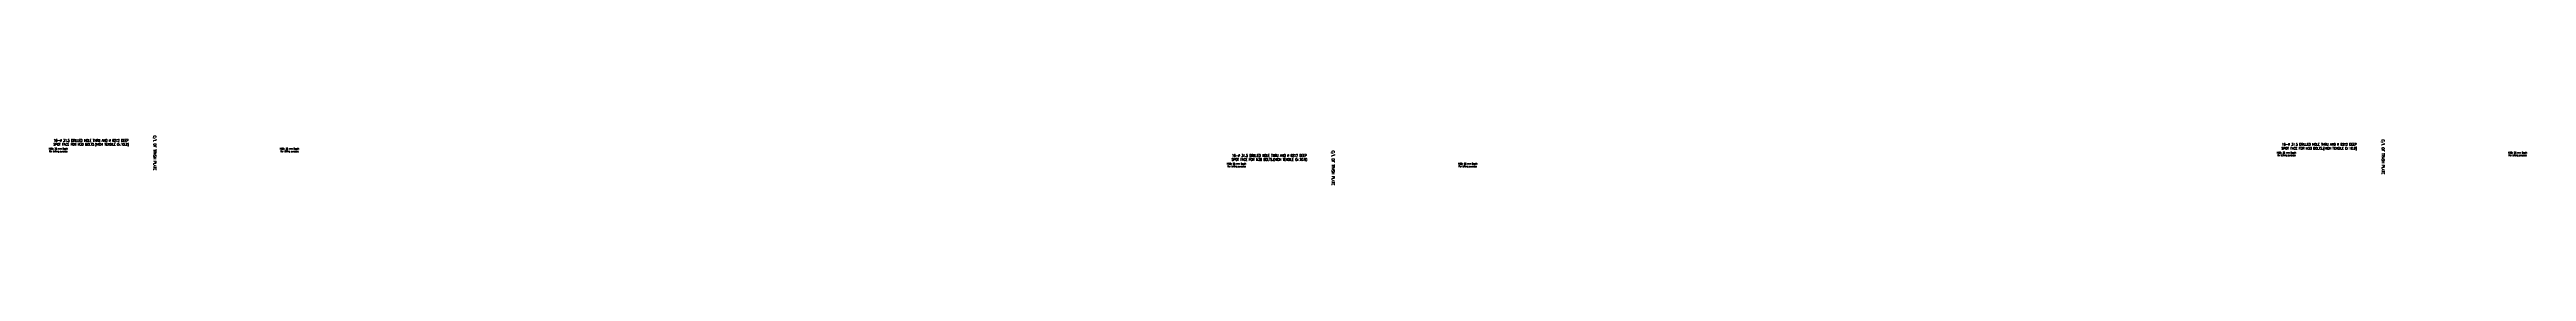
# Model space of a CAD drawing. Header units: millimetres. Extents: x 135002 to 160744, y 22203 to 27033.
# Drawn here: x 144064 to 149227, y 26934 to 27033 of the extents above; entities that cross this region are included whole.
import ezdxf

# ---------------------------------------------------------------- set-up
doc = ezdxf.new("R2010")
doc.units = ezdxf.units.MM
doc.header["$LTSCALE"] = 25
doc.layers.get('0').update_dxf_attribs({"linetype": 'CONTINUOUS'})
doc.layers.add('main', color=7, linetype='CONTINUOUS', lineweight=30)
doc.styles.get("Standard").update_dxf_attribs({"font": 'romans.shx', "width": 0.85, "bigfont": 'fls_ful.shx'})

msp = doc.modelspace()

# ---------------------------------------------------------------- texts
at = {"char_height": 3.25, "attachment_point": 5}
for insert in [(144082.67, 27005.014), (144082.67, 27005.014), (144564.506, 27005.014), (144564.506, 27005.014), (148726.944, 26996.813), (148726.944, 26996.813), (149208.779, 26996.813), (149208.779, 26996.813), (146538.619, 26973.589), (146538.619, 26973.589), (147020.454, 26973.589), (147020.454, 26973.589)]:
    msp.add_mtext('M20x 25 mm Depth \\PFor Lifting purpose', dxfattribs=dict(at, insert=insert))
at = {"lineweight": -3, "char_height": 5.625, "attachment_point": 5, "rotation": 270}
for insert in [(144283.063, 26999.491), (144283.063, 26999.491), (146739.012, 26968.066), (146739.012, 26968.066), (148927.336, 26991.29), (148927.336, 26991.29)]:
    msp.add_mtext('C/L OF TRASH PLATE', dxfattribs=dict(at, insert=insert))
at = {"layer": 'main', "char_height": 5, "attachment_point": 5}
for insert in [(144151.023, 27020.544), (148795.296, 27012.344), (146606.971, 26989.12)]:
    msp.add_mtext('16-%%C 31.5 DRILLED HOLE THRU AND %%C 62X2 DEEP\\PSPOT FACE FOR M30 BOLTS.(HIGH TENSILE Gr.10.9)', dxfattribs=dict(at, insert=insert))

doc.saveas('drawing.dxf')
